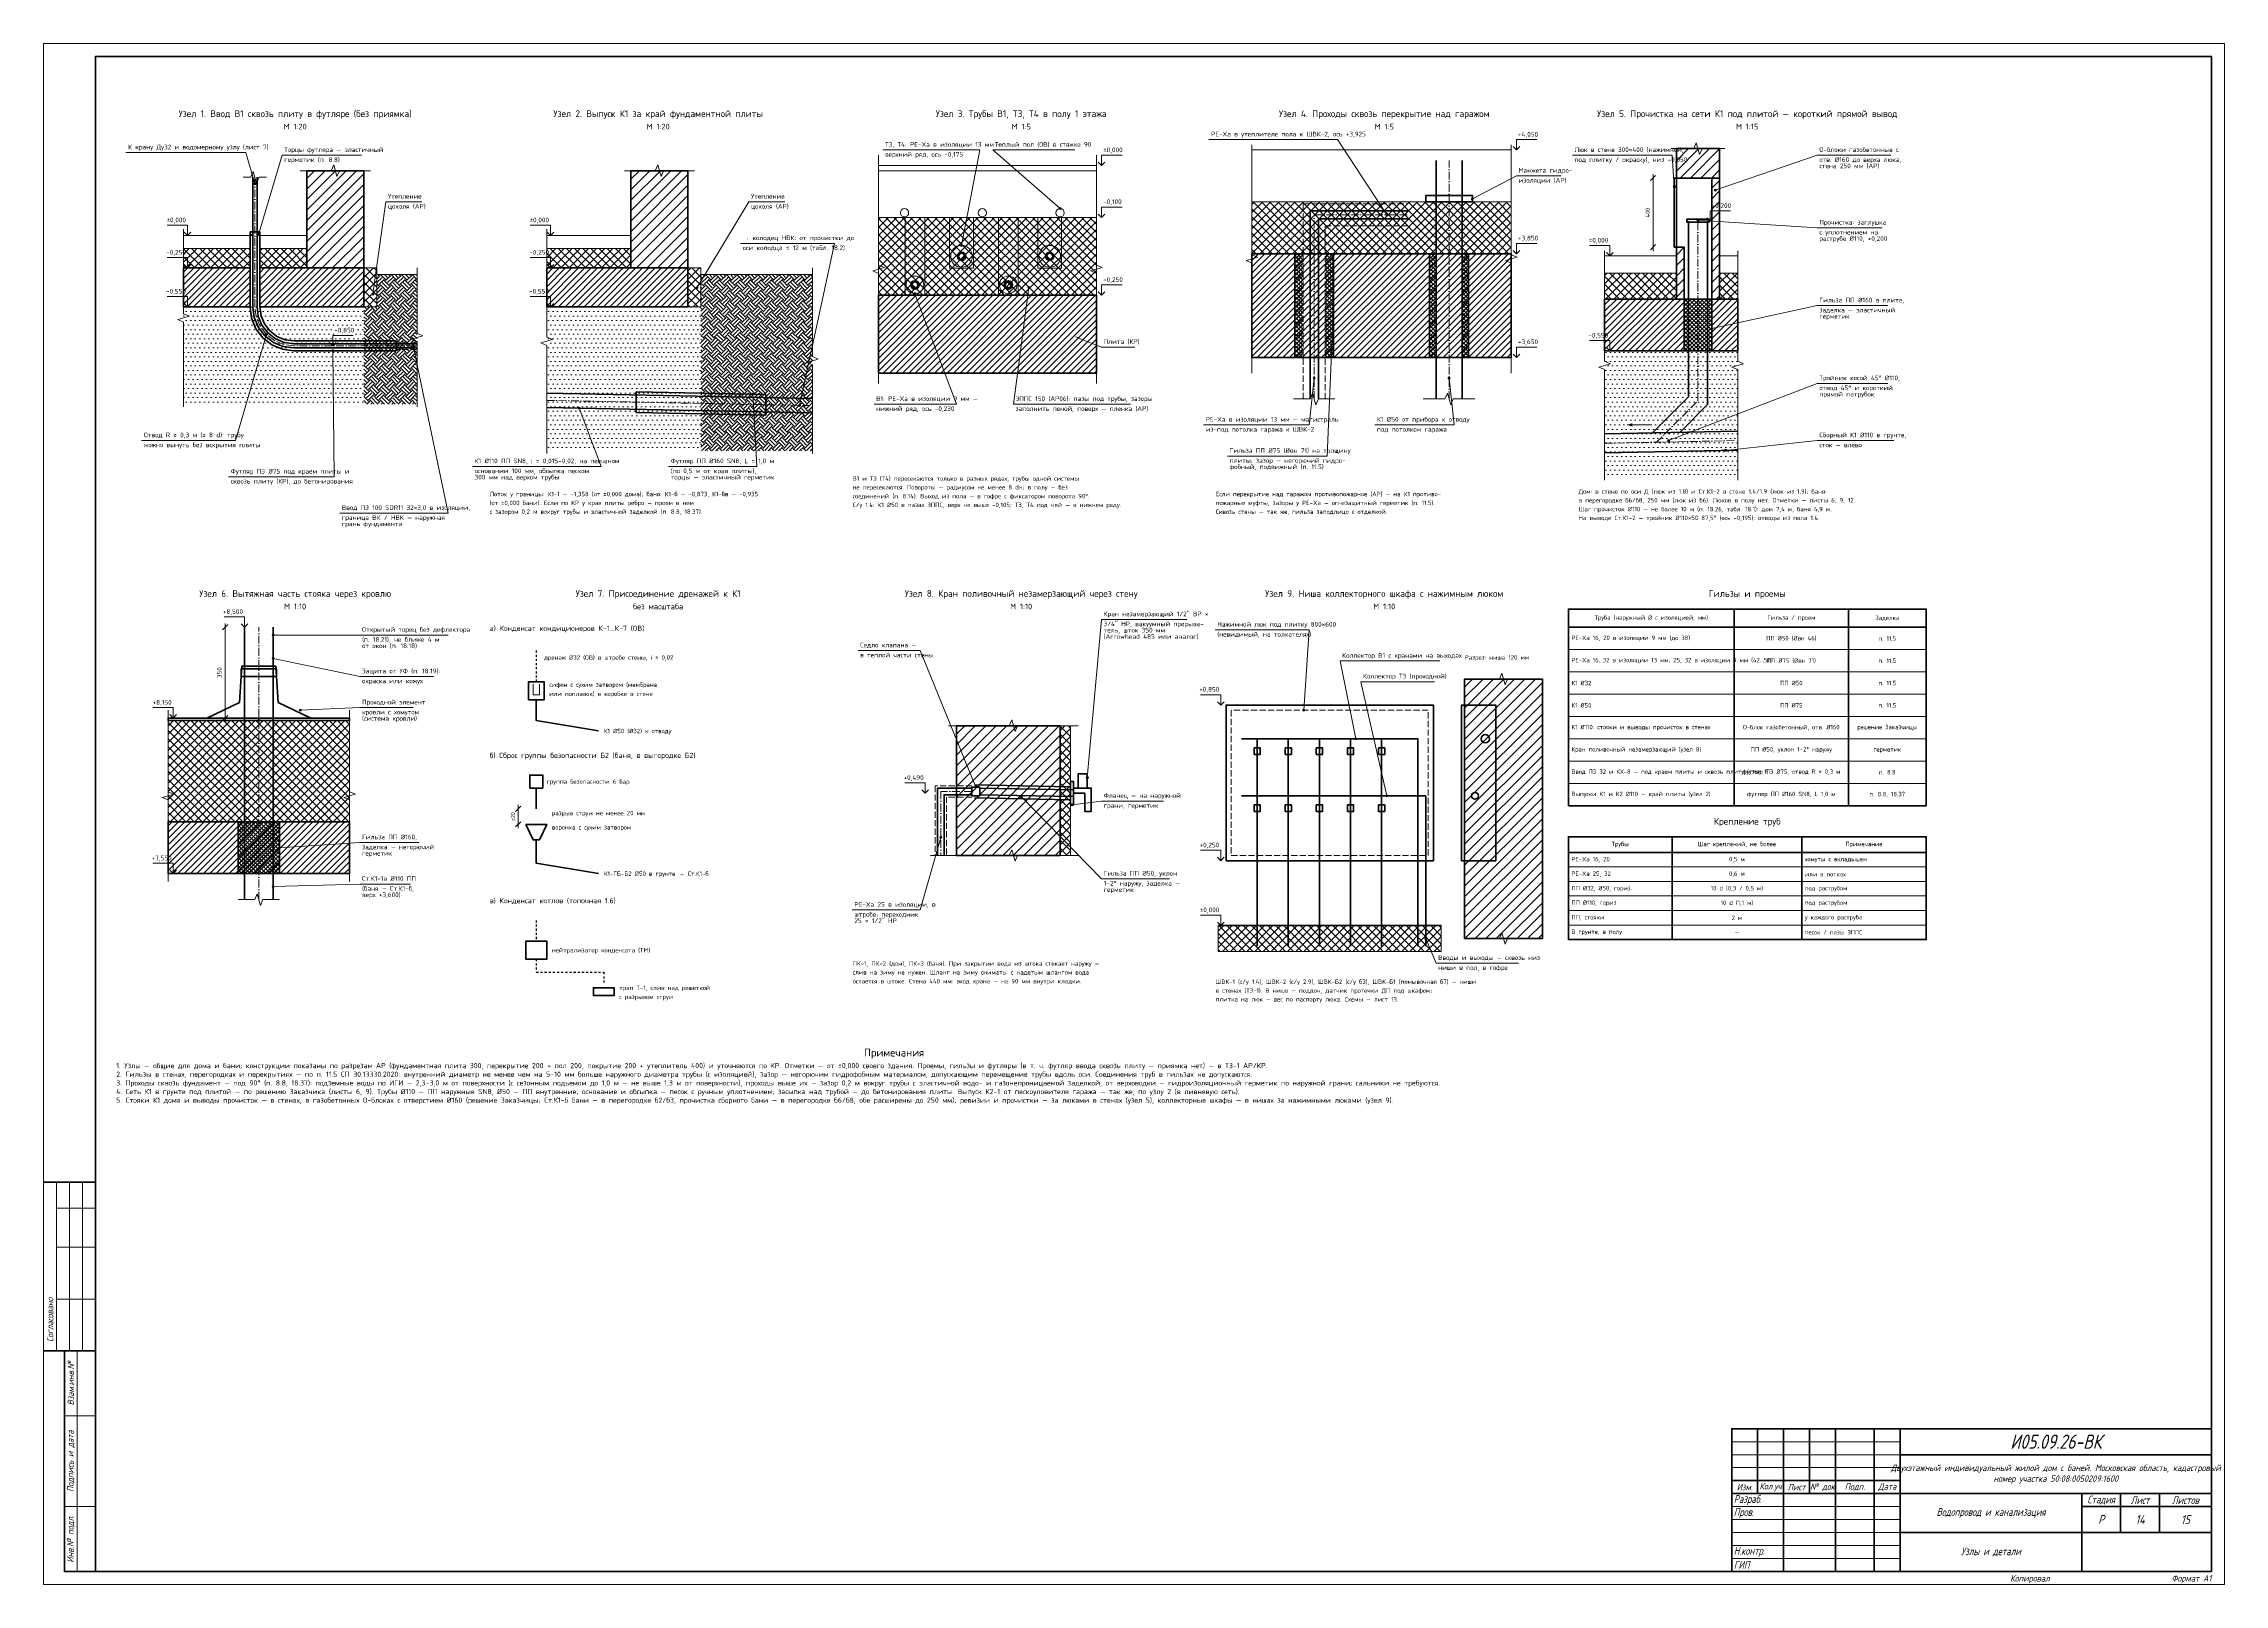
# Paper-space layout 'Лист' of a CAD drawing. Header units: millimetres. Extents: x 0 to 841, y 0 to 594.
import ezdxf
from ezdxf.enums import TextEntityAlignment as Align

# ---------------------------------------------------------------- set-up
doc = ezdxf.new("R2010")
doc.units = ezdxf.units.MM
for name, pattern in [('ОВ_ПУНКТ', [160, 80, -80]), ('ОВ_ШП', [460, 300, -80, 0, -80]), ('ОВ_ШТРИХ', [330, 240, -90])]:
    doc.linetypes.add(name, pattern=pattern)
for name, color, linetype, lineweight in [('ВК_В1', 150, 'Continuous', 35), ('ВК_К1', 34, 'Continuous', 50), ('ВК_К1в', 34, 'Continuous', 35), ('ВК_Кд', 8, 'Continuous', 25), ('ВК_марки', 7, 'Continuous', 18), ('ВК_оборуд', 7, 'Continuous', 35), ('ВК_оборуд_тонк', 8, 'Continuous', 18), ('ВК_оси', 7, 'Continuous', 13), ('ВК_размеры', 7, 'Continuous', 13), ('ВК_стены', 7, 'Continuous', 50), ('ВК_Т3', 1, 'Continuous', 35), ('ВК_Т4', 30, 'Continuous', 35), ('ВК_текст', 7, 'Continuous', 18), ('ВК_штрих', 8, 'Continuous', 13), ('Рамка', 7, 'Continuous', 50), ('Таблицы', 7, 'Continuous', 18), ('Текст', 7, 'Continuous', 18), ('Тонкие', 8, 'Continuous', 13)]:
    doc.layers.add(name, color=color, linetype=linetype, lineweight=lineweight)
doc.styles.add('GOST', font='isocpeur.ttf', dxfattribs={"width": 0.9})
doc.styles.add('GOST_I', font='isocpeur.ttf', dxfattribs={"width": 0.8})

psp = doc.layouts.new('Лист')

# ---------------------------------------------------------------- hatches: boundary and pattern name
at = {"layer": 'ВК_марки'}
h = psp.add_hatch(color=7, dxfattribs=at)
edge = h.paths.add_edge_path()
edge.add_arc((81.5, 540), 0.4, 0, 360)
h = psp.add_hatch(color=7, dxfattribs=at)
edge = h.paths.add_edge_path()
edge.add_arc((628.87, 538.84), 0.4, 0, 360)
h = psp.add_hatch(color=7, dxfattribs=at)
edge = h.paths.add_edge_path()
edge.add_arc((392, 530.4), 0.4, 0, 360)
h = psp.add_hatch(color=7, dxfattribs=at)
edge = h.paths.add_edge_path()
edge.add_arc((551, 534.2), 0.4, 0, 360)
h = psp.add_hatch(color=7, dxfattribs=at)
edge = h.paths.add_edge_path()
edge.add_arc((644.67, 537.51), 0.4, 0, 360)
h = psp.add_hatch(color=7, dxfattribs=at)
edge = h.paths.add_edge_path()
edge.add_arc((518, 528), 0.4, 0, 360)
h = psp.add_hatch(color=7, dxfattribs=at)
edge = h.paths.add_edge_path()
edge.add_arc((638, 525.91), 0.4, 0, 360)
h = psp.add_hatch(color=7, dxfattribs=at)
edge = h.paths.add_edge_path()
edge.add_arc((83, 520.75), 0.4, 0, 360)
h = psp.add_hatch(color=7, dxfattribs=at)
edge = h.paths.add_edge_path()
edge.add_arc((354, 516.2), 0.4, 0, 360)
h = psp.add_hatch(color=7, dxfattribs=at)
edge = h.paths.add_edge_path()
edge.add_arc((127, 497.5), 0.4, 0, 360)
h = psp.add_hatch(color=7, dxfattribs=at)
edge = h.paths.add_edge_path()
edge.add_arc((252, 500), 0.4, 0, 360)
h = psp.add_hatch(color=7, dxfattribs=at)
edge = h.paths.add_edge_path()
edge.add_arc((336, 497.6), 0.4, 0, 360)
h = psp.add_hatch(color=7, dxfattribs=at)
edge = h.paths.add_edge_path()
edge.add_arc((380, 500), 0.4, 0, 360)
h = psp.add_hatch(color=7, dxfattribs=at)
edge = h.paths.add_edge_path()
edge.add_arc((497.4, 493), 0.4, 0, 360)
h = psp.add_hatch(color=7, dxfattribs=at)
edge = h.paths.add_edge_path()
edge.add_arc((85.89, 481.89), 0.4, 0, 360)
h = psp.add_hatch(color=7, dxfattribs=at)
edge = h.paths.add_edge_path()
edge.add_arc((643.33, 484.17), 0.4, 0, 360)
h = psp.add_hatch(color=7, dxfattribs=at)
edge = h.paths.add_edge_path()
edge.add_arc((111.5, 475.62), 0.4, 0, 360)
h = psp.add_hatch(color=7, dxfattribs=at)
edge = h.paths.add_edge_path()
edge.add_arc((142.5, 477.5), 0.4, 0, 360)
h = psp.add_hatch(color=7, dxfattribs=at)
edge = h.paths.add_edge_path()
edge.add_arc((490, 465), 0.4, 0, 360)
h = psp.add_hatch(color=7, dxfattribs=at)
edge = h.paths.add_edge_path()
edge.add_arc((542, 465), 0.4, 0, 360)
h = psp.add_hatch(color=7, dxfattribs=at)
edge = h.paths.add_edge_path()
edge.add_arc((273.5, 458.89), 0.4, 0, 360)
h = psp.add_hatch(color=7, dxfattribs=at)
edge = h.paths.add_edge_path()
edge.add_arc((291.5, 454.53), 0.4, 0, 360)
h = psp.add_hatch(color=7, dxfattribs=at)
edge = h.paths.add_edge_path()
edge.add_arc((206.5, 453.48), 0.4, 0, 360)
psp.add_hatch(color=7, dxfattribs=at).paths.add_polyline_path([(610.67, 447), (612.67, 446.34), (612.67, 447.66)])
h = psp.add_hatch(color=7, dxfattribs=at)
edge = h.paths.add_edge_path()
edge.add_arc((626.67, 441), 0.4, 0, 360)
h = psp.add_hatch(color=7, dxfattribs=at)
edge = h.paths.add_edge_path()
edge.add_arc((648.67, 437.2), 0.4, 0, 360)
h = psp.add_hatch(color=7, dxfattribs=at)
edge = h.paths.add_edge_path()
edge.add_arc((88.5, 366), 0.4, 0, 360)
h = psp.add_hatch(color=7, dxfattribs=at)
edge = h.paths.add_edge_path()
edge.add_arc((88.5, 357), 0.4, 0, 360)
h = psp.add_hatch(color=7, dxfattribs=at)
edge = h.paths.add_edge_path()
edge.add_arc((99, 337), 0.4, 0, 360)
h = psp.add_hatch(color=7, dxfattribs=at)
edge = h.paths.add_edge_path()
edge.add_arc((486, 337), 0.4, 0, 360)
h = psp.add_hatch(color=7, dxfattribs=at)
edge = h.paths.add_edge_path()
edge.add_arc((506, 326), 0.4, 0, 360)
h = psp.add_hatch(color=7, dxfattribs=at)
edge = h.paths.add_edge_path()
edge.add_arc((402.5, 311), 0.4, 0, 360)
h = psp.add_hatch(color=7, dxfattribs=at)
edge = h.paths.add_edge_path()
edge.add_arc((359.5, 307.4), 0.4, 0, 360)
h = psp.add_hatch(color=7, dxfattribs=at)
edge = h.paths.add_edge_path()
edge.add_arc((377, 303.7), 0.4, 0, 360)
h = psp.add_hatch(color=7, dxfattribs=at)
edge = h.paths.add_edge_path()
edge.add_arc((518, 304), 0.4, 0, 360)
h = psp.add_hatch(color=7, dxfattribs=at)
edge = h.paths.add_edge_path()
edge.add_arc((396.6, 300.5), 0.4, 0, 360)
h = psp.add_hatch(color=7, dxfattribs=at)
edge = h.paths.add_edge_path()
edge.add_arc((346, 288), 0.4, 0, 360)
h = psp.add_hatch(color=7, dxfattribs=at)
edge = h.paths.add_edge_path()
edge.add_arc((91, 284), 0.4, 0, 360)
h = psp.add_hatch(color=7, dxfattribs=at)
edge = h.paths.add_edge_path()
edge.add_arc((88.5, 269), 0.4, 0, 360)
h = psp.add_hatch(color=7, dxfattribs=at)
edge = h.paths.add_edge_path()
edge.add_arc((533, 249), 0.4, 0, 360)
at = {"layer": 'ВК_штрих'}
h = psp.add_hatch(dxfattribs=at)
h.set_pattern_fill('ANSI31', scale=0.9)
h.paths.add_polyline_path([(629.67, 542.17), (646.33, 542.17), (646.33, 553.51), (629.67, 553.51)])
h = psp.add_hatch(dxfattribs=at)
h.set_pattern_fill('ANSI31', scale=0.9)
h.paths.add_polyline_path([(101.5, 507.5), (123.5, 507.5), (123.5, 545), (101.5, 545)])
h = psp.add_hatch(dxfattribs=at)
h.set_pattern_fill('ANSI31', scale=0.9)
h.paths.add_polyline_path([(226.5, 507.5), (248.5, 507.5), (248.5, 545), (226.5, 545)])
h = psp.add_hatch(dxfattribs=at)
h.set_pattern_fill('ANSI31', scale=0.9)
h.paths.add_polyline_path([(643.33, 495.51), (646.33, 495.51), (646.33, 542.17), (643.33, 542.17)])
h = psp.add_hatch(dxfattribs=at)
h.set_pattern_fill('ANSI37', scale=0.7)
h.paths.add_polyline_path([(466, 513), (566, 513), (566, 533), (466, 533)])
h = psp.add_hatch(dxfattribs=at)
h.set_pattern_fill('ANSI37', scale=0.35)
h.paths.add_polyline_path([(79.62, 520), (80.7, 520), (80.7, 521.5), (79.62, 521.5)])
h = psp.add_hatch(dxfattribs=at)
h.set_pattern_fill('ANSI37', scale=0.35)
h.paths.add_polyline_path([(82.3, 520), (83.37, 520), (83.37, 521.5), (82.3, 521.5)])
h = psp.add_hatch(dxfattribs=at)
h.set_pattern_fill('ANSI37', scale=0.7)
h.paths.add_polyline_path([(322, 497), (406, 497), (406, 527), (322, 527)])
h = psp.add_hatch(dxfattribs=at)
h.set_pattern_fill('ANSI37', scale=0.7)
h.paths.add_polyline_path([(54, 507.5), (79.62, 507.5), (79.62, 515), (54, 515)])
h = psp.add_hatch(dxfattribs=at)
h.set_pattern_fill('ANSI37', scale=0.7)
h.paths.add_polyline_path([(83.37, 507.5), (101.5, 507.5), (101.5, 515), (83.37, 515)])
h = psp.add_hatch(dxfattribs=at)
h.set_pattern_fill('ANSI37', scale=0.7)
h.paths.add_polyline_path([(194, 507.5), (226.5, 507.5), (226.5, 515), (194, 515)])
h = psp.add_hatch(dxfattribs=at)
h.set_pattern_fill('ANSI31', scale=0.9)
h.paths.add_polyline_path([(629.67, 495.51), (632.67, 495.51), (632.67, 515.51), (629.67, 515.51)])
h = psp.add_hatch(dxfattribs=at)
h.set_pattern_fill('ANSI31', scale=0.55)
h.paths.add_polyline_path([(54, 492.5), (79.62, 492.5), (79.62, 507.5), (54, 507.5)])
h = psp.add_hatch(dxfattribs=at)
h.set_pattern_fill('ANSI31', scale=0.55)
h.paths.add_polyline_path([(83.37, 492.5), (123.5, 492.5), (123.5, 507.5), (83.37, 507.5)])
h = psp.add_hatch(dxfattribs=at)
h.set_pattern_fill('ANSI37', scale=0.7)
h.paths.add_polyline_path([(123.5, 492.5), (128.5, 492.5), (128.5, 507.5), (123.5, 507.5)])
h = psp.add_hatch(dxfattribs=at)
h.set_pattern_fill('EARTH', scale=0.45, angle=45)
h.paths.add_polyline_path([(128.5, 455), (144, 455), (144, 505), (128.5, 505)])
h = psp.add_hatch(dxfattribs=at)
h.set_pattern_fill('ANSI31', scale=0.55)
h.paths.add_polyline_path([(194, 492.5), (248.5, 492.5), (248.5, 507.5), (194, 507.5)])
h = psp.add_hatch(dxfattribs=at)
h.set_pattern_fill('ANSI37', scale=0.7)
h.paths.add_polyline_path([(248.5, 492.5), (253.5, 492.5), (253.5, 507.5), (248.5, 507.5)])
h = psp.add_hatch(dxfattribs=at)
h.set_pattern_fill('EARTH', scale=0.45, angle=45)
h.paths.add_polyline_path([(253.5, 437), (296.5, 437), (296.5, 505), (253.5, 505)])
h = psp.add_hatch(dxfattribs=at)
h.set_pattern_fill('ANSI31', scale=0.55)
h.paths.add_polyline_path([(466, 473), (566, 473), (566, 513), (466, 513)])
h = psp.add_hatch(dxfattribs=at)
h.set_pattern_fill('ANSI37', scale=0.35)
h.paths.add_polyline_path([(482.88, 473), (485.8, 473), (485.8, 513), (482.88, 513)])
h = psp.add_hatch(dxfattribs=at)
h.set_pattern_fill('ANSI37', scale=0.35)
h.paths.add_polyline_path([(494.2, 473), (497.12, 473), (497.12, 513), (494.2, 513)])
h = psp.add_hatch(dxfattribs=at)
h.set_pattern_fill('ANSI37', scale=0.35)
h.paths.add_polyline_path([(534.88, 473), (537, 473), (537, 513), (534.88, 513)])
h = psp.add_hatch(dxfattribs=at)
h.set_pattern_fill('ANSI37', scale=0.35)
h.paths.add_polyline_path([(547, 473), (549.12, 473), (549.12, 513), (547, 513)])
h = psp.add_hatch(dxfattribs=at)
h.set_pattern_fill('ANSI37', scale=0.7)
h.paths.add_polyline_path([(602, 495.51), (629.67, 495.51), (629.67, 505.51), (602, 505.51)])
h = psp.add_hatch(dxfattribs=at)
h.set_pattern_fill('ANSI37', scale=0.7)
h.paths.add_polyline_path([(646.33, 495.51), (653.33, 495.51), (653.33, 505.51), (646.33, 505.51)])
h = psp.add_hatch(dxfattribs=at)
h.set_pattern_fill('ANSI31', scale=0.55)
h.paths.add_polyline_path([(322, 467), (406, 467), (406, 497), (322, 497)])
h = psp.add_hatch(dxfattribs=at)
h.set_pattern_fill('DOTS', scale=1.1)
h.paths.add_polyline_path([(54, 455), (123.5, 455), (123.5, 492.5), (54, 492.5)])
h = psp.add_hatch(dxfattribs=at)
h.set_pattern_fill('EARTH', scale=0.45, angle=45)
h.paths.add_polyline_path([(123.5, 455), (128.5, 455), (128.5, 492.5), (123.5, 492.5)])
h = psp.add_hatch(dxfattribs=at)
h.set_pattern_fill('DOTS', scale=1.1)
h.paths.add_polyline_path([(194, 437), (253.5, 437), (253.5, 492.5), (194, 492.5)])
h = psp.add_hatch(dxfattribs=at)
h.set_pattern_fill('ANSI31', scale=0.55)
h.paths.add_polyline_path([(602, 475.51), (632.67, 475.51), (632.67, 495.51), (602, 495.51)])
h = psp.add_hatch(dxfattribs=at)
h.set_pattern_fill('ANSI37', scale=0.35)
h.paths.add_polyline_path([(632.67, 475.51), (643.33, 475.51), (643.33, 495.51), (632.67, 495.51)])
h = psp.add_hatch(dxfattribs=at)
h.set_pattern_fill('ANSI31', scale=0.55)
h.paths.add_polyline_path([(643.33, 475.51), (653.33, 475.51), (653.33, 495.51), (643.33, 495.51)])
h = psp.add_hatch(dxfattribs=at)
h.set_pattern_fill('DOTS', scale=1.1)
h.paths.add_polyline_path([(602, 427), (653.33, 427), (653.33, 475.51), (602, 475.51)])
h = psp.add_hatch(dxfattribs=at)
h.set_pattern_fill('ANSI31', scale=0.9)
h.paths.add_polyline_path([(548, 249), (578, 249), (578, 349), (548, 349)])
h = psp.add_hatch(dxfattribs=at)
h.set_pattern_fill('ANSI37', scale=0.7)
h.paths.add_polyline_path([(48, 294), (118, 294), (118, 333), (48, 333)])
h = psp.add_hatch(dxfattribs=at)
h.set_pattern_fill('ANSI31', scale=0.9)
h.paths.add_polyline_path([(352, 281), (392, 281), (392, 331), (352, 331)])
h = psp.add_hatch(dxfattribs=at)
h.set_pattern_fill('ANSI37', scale=0.7)
h.paths.add_polyline_path([(392, 281), (396, 281), (396, 331), (392, 331)])
h = psp.add_hatch(dxfattribs=at)
h.set_pattern_fill('ANSI31', scale=0.55)
h.paths.add_polyline_path([(48, 274), (118, 274), (118, 294), (48, 294)])
h = psp.add_hatch(dxfattribs=at)
h.set_pattern_fill('ANSI37', scale=0.35)
h.paths.add_polyline_path([(75, 274), (91, 274), (91, 294), (75, 294)])
h = psp.add_hatch(dxfattribs=at)
h.set_pattern_fill('ANSI37', scale=0.7)
h.paths.add_polyline_path([(453, 244), (539, 244), (539, 254), (453, 254)])

# ---------------------------------------------------------------- linework, layer by layer
at = {"layer": 'ВК_В1'}
for points in [[(144, 476.7), (96.45, 476.7), (92.41, 477.23), (88.6, 478.81), (85.32, 481.32), (82.81, 484.6), (81.23, 488.41), (80.7, 492.45), (80.7, 542.5)], [(144, 478.3), (96.55, 478.3), (92.83, 478.79), (89.4, 480.21), (86.46, 482.46), (84.21, 485.4), (82.79, 488.83), (82.3, 492.55), (82.3, 542.5)], [(468, 326), (468, 246)], [(480, 326), (480, 246)], [(492, 326), (492, 246)], [(504, 326), (504, 246)], [(516, 326), (516, 246)], [(526, 326), (530, 326), (530, 246)], [(190, 307), (190, 299)], [(358, 306.95), (344.75, 306.95), (344.75, 281)], [(358, 304.45), (347.25, 304.45), (347.25, 281)], [(360.97, 304.4), (396.97, 303.7)], [(361.03, 307), (397.03, 306.3)]]:
    psp.add_lwpolyline(points, dxfattribs=at)
at = {"layer": 'ВК_В1', "lineweight": 70}
psp.add_lwpolyline([(462, 326), (526, 326)], dxfattribs=at)
at = {"layer": 'ВК_В1'}
for centre, radius in [((336, 501), 1.6), ((336, 501), 1.16), ((372, 501), 1.6), ((372, 501), 1.16), ((556, 326), 1.6)]:
    psp.add_circle(centre, radius, dxfattribs=at)
at = {"layer": 'ВК_К1'}
for points in [[(537, 457), (537, 549)], [(547, 457), (547, 549)], [(620.48, 444), (634.33, 457.85), (634.33, 525.51)], [(630.85, 444), (641.67, 454.81), (641.67, 525.51)], [(194.05, 459.23), (296.55, 457.18)], [(193.95, 453.73), (296.45, 451.68)], [(601.93, 443.6), (653.26, 444.63)], [(602.07, 436.27), (653.41, 437.29)]]:
    psp.add_lwpolyline(points, dxfattribs=at)
at = {"layer": 'ВК_К1', "lineweight": 50}
for points in [[(190, 341), (190, 333), (214, 329)], [(190, 287), (190, 278), (214, 274)]]:
    psp.add_lwpolyline(points, dxfattribs=at)
at = {"layer": 'ВК_К1в'}
for points in [[(77.5, 264), (77.5, 369)], [(88.5, 264), (88.5, 369)]]:
    psp.add_lwpolyline(points, dxfattribs=at)
at = {"layer": 'ВК_Кд', "linetype": 'ОВ_ПУНКТ', "ltscale": 0.01}
for points in [[(190, 360), (190, 348)], [(190, 256), (190, 248)], [(190, 241), (190, 236), (216, 236), (216, 232)]]:
    psp.add_lwpolyline(points, dxfattribs=at)
at = {"layer": 'ВК_марки'}
for points in [[(449.41, 557), (499, 557)], [(518, 528), (499, 557)], [(31.76, 552), (78, 552)], [(81.5, 540), (78, 552)], [(83, 520.75), (92, 551)], [(92, 551), (122.62, 551)], [(323.69, 553), (361, 553)], [(354, 516.2), (361, 553)], [(392, 530.4), (366, 553)], [(366, 553), (397.73, 553)], [(589.57, 551), (628, 551)], [(628.87, 538.84), (628, 551)], [(644.67, 537.51), (684, 551)], [(684, 551), (712.38, 551)], [(551, 534.2), (568, 543)], [(568, 543), (585.22, 543)], [(127, 497.5), (132, 533)], [(132, 533), (145.88, 533)], [(252, 500), (272, 533)], [(272, 533), (285.88, 533)], [(638, 525.91), (684, 523)], [(684, 523), (709.04, 523)], [(268.8, 517), (305, 517)], [(291.5, 454.53), (305, 517)], [(336, 497.6), (352, 455)], [(380, 500), (374, 455)], [(497.4, 493), (495, 435)], [(643.33, 484.17), (684, 493)], [(684, 493), (711.27, 493)], [(85.89, 481.89), (74, 441)], [(398, 481), (408, 477)], [(111.5, 475.62), (112, 427)], [(142.5, 477.5), (156, 413)], [(408, 477), (420.76, 477)], [(490, 465), (488, 447)], [(542, 465), (544, 447)], [(626.67, 441), (684, 463)], [(684, 463), (711.27, 463)], [(273.5, 458.89), (275, 431)], [(320.27, 455), (352, 455)], [(374, 455), (419.12, 455)], [(206.5, 453.48), (215, 431)], [(447.34, 447), (488, 447)], [(513.38, 447), (544, 447)], [(619.67, 447), (610.67, 447)], [(37.8, 441), (74, 441)], [(648.67, 437.2), (684, 441)], [(684, 441), (713.5, 441)], [(165.41, 431), (215, 431)], [(241.04, 431), (275, 431)], [(456.57, 435), (495, 435)], [(71.34, 427), (112, 427)], [(114.22, 413), (156, 413)], [(402.5, 311), (408, 372)], [(408, 372), (440.85, 372)], [(88.5, 366), (122, 366)], [(122, 366), (155.96, 366)], [(451.8, 368), (488, 368)], [(486, 337), (488, 368)], [(88.5, 357), (122, 350)], [(314.08, 360), (338, 360)], [(359.5, 307.4), (338, 360)], [(506, 326), (500, 356)], [(500, 356), (538.43, 356)], [(122, 350), (150.38, 350)], [(518, 304), (508, 348)], [(508, 348), (536.38, 348)], [(99, 337), (122, 338)], [(122, 338), (142.57, 338)], [(377, 303.7), (408, 272)], [(396.6, 300.5), (408, 302)], [(408, 302), (431.92, 302)], [(91, 284), (122, 286)], [(122, 286), (144.8, 286)], [(346, 288), (338, 260)], [(88.5, 269), (122, 270)], [(122, 270), (141.46, 270)], [(408, 272), (434.15, 272)], [(311.85, 260), (338, 260)], [(533, 249), (537, 239.5)], [(537, 239.5), (568.73, 239.5)]]:
    psp.add_lwpolyline(points, dxfattribs=at)
for centre in [(81.5, 540), (628.87, 538.84), (392, 530.4), (551, 534.2), (644.67, 537.51), (518, 528), (638, 525.91), (83, 520.75), (354, 516.2), (127, 497.5), (252, 500), (336, 497.6), (380, 500), (497.4, 493), (85.89, 481.89), (643.33, 484.17), (111.5, 475.62), (142.5, 477.5), (490, 465), (542, 465), (273.5, 458.89), (291.5, 454.53), (206.5, 453.48), (626.67, 441), (648.67, 437.2), (88.5, 366), (88.5, 357), (99, 337), (486, 337), (506, 326), (402.5, 311), (359.5, 307.4), (377, 303.7), (518, 304), (396.6, 300.5), (346, 288), (91, 284), (88.5, 269), (533, 249)]:
    psp.add_circle(centre, 0.4, dxfattribs=at)
at = {"layer": 'ВК_оборуд'}
for points in [[(628.87, 515.51), (629.67, 515.51), (629.67, 542.17), (628.87, 542.17)], [(533, 533), (551, 533), (551, 535.4), (533, 535.4)], [(633.67, 525.17), (642.33, 525.17), (642.33, 526.31), (633.67, 526.31)], [(482.5, 473), (497.5, 473), (497.5, 513), (482.5, 513)], [(534.5, 473), (549.5, 473), (549.5, 513), (534.5, 513)], [(632.67, 475.51), (643.33, 475.51), (643.33, 495.51), (632.67, 495.51)], [(63, 334), (75.5, 340), (76.5, 354), (89.5, 354), (90.5, 340), (103, 334)], [(76.2, 350), (89.8, 350), (89.8, 353), (76.2, 353)], [(187, 341), (193, 341), (193, 348), (187, 348)], [(456, 279), (536, 279), (536, 339), (456, 339)], [(546.8, 279), (548, 279), (548, 339), (546.8, 339)], [(548, 279), (560, 279), (560, 339), (548, 339)], [(48, 333), (118, 333), (118, 334), (48, 334)], [(466.8, 320), (469.2, 320), (469.2, 322.5), (466.8, 322.5)], [(478.8, 320), (481.2, 320), (481.2, 322.5), (478.8, 322.5)], [(490.8, 320), (493.2, 320), (493.2, 322.5), (490.8, 322.5)], [(502.8, 320), (505.2, 320), (505.2, 322.5), (502.8, 322.5)], [(514.8, 320), (517.2, 320), (517.2, 322.5), (514.8, 322.5)], [(187.5, 307), (192.5, 307), (192.5, 312), (187.5, 312)], [(399, 307), (402.5, 307), (402.5, 312.5), (399, 312.5)], [(358, 304), (361, 304), (361, 307.4), (358, 307.4)], [(396, 300.5), (397.2, 300.5), (397.2, 309.5), (396, 309.5)], [(397.2, 307), (404, 307), (404, 298), (401.5, 298), (401.5, 305), (397.2, 305)], [(466.8, 298), (469.2, 298), (469.2, 300.5), (466.8, 300.5)], [(478.8, 298), (481.2, 298), (481.2, 300.5), (478.8, 300.5)], [(490.8, 298), (493.2, 298), (493.2, 300.5), (490.8, 300.5)], [(502.8, 298), (505.2, 298), (505.2, 300.5), (502.8, 300.5)], [(514.8, 298), (517.2, 298), (517.2, 300.5), (514.8, 300.5)], [(75, 274), (91, 274), (91, 294), (75, 294)], [(186, 293), (194, 293), (191.2, 287), (188.8, 287)], [(186, 241), (194, 241), (194, 248), (186, 248)], [(212, 227), (220, 227), (220, 230), (212, 230)]]:
    psp.add_lwpolyline(points, close=True, dxfattribs=at)
for points in [[(136, 475.62), (96.38, 475.62), (92.13, 476.18), (88.05, 477.87), (84.56, 480.56), (81.87, 484.05), (80.18, 488.13), (79.62, 492.38), (79.62, 521.5)], [(79.62, 521.5), (83.37, 521.5)], [(136, 479.38), (96.62, 479.38), (93.11, 479.84), (89.95, 481.15), (87.23, 483.23), (85.15, 485.95), (83.84, 489.11), (83.37, 492.62), (83.37, 521.5)], [(136, 475.62), (136, 479.38)], [(228.5, 459.79), (278.5, 458.79)], [(228.5, 451.79), (228.5, 459.79)], [(278.5, 450.79), (278.5, 458.79)], [(228.5, 451.79), (278.5, 450.79)], [(359, 308.2), (396, 307.5)], [(359, 303.2), (396, 302.5)]]:
    psp.add_lwpolyline(points, dxfattribs=at)
at = {"layer": 'ВК_оборуд_тонк'}
for points in [[(322, 545), (406, 545), (406, 547), (322, 547)], [(466, 533), (566, 533), (566, 553), (466, 553)], [(322, 527), (406, 527), (406, 545), (322, 545)], [(466, 513), (566, 513), (566, 533), (466, 533)], [(79.62, 520), (80.7, 520), (80.7, 521.5), (79.62, 521.5)], [(82.3, 520), (83.37, 520), (83.37, 521.5), (82.3, 521.5)], [(322, 497), (406, 497), (406, 527), (322, 527)], [(332.2, 497.2), (339.8, 497.2), (339.8, 527), (332.2, 527)], [(349.4, 507.4), (358.6, 507.4), (358.6, 527), (349.4, 527)], [(368.2, 497.2), (375.8, 497.2), (375.8, 527), (368.2, 527)], [(383.4, 507.4), (392.6, 507.4), (392.6, 527), (383.4, 527)], [(54, 515), (79.62, 515), (79.62, 520), (54, 520)], [(54, 507.5), (79.62, 507.5), (79.62, 515), (54, 515)], [(83.37, 515), (101.5, 515), (101.5, 520), (83.37, 520)], [(83.37, 507.5), (101.5, 507.5), (101.5, 515), (83.37, 515)], [(194, 515), (226.5, 515), (226.5, 520), (194, 520)], [(194, 507.5), (226.5, 507.5), (226.5, 515), (194, 515)], [(123.5, 492.5), (128.5, 492.5), (128.5, 507.5), (123.5, 507.5)], [(248.5, 492.5), (253.5, 492.5), (253.5, 507.5), (248.5, 507.5)], [(602, 505.51), (629.67, 505.51), (629.67, 512.17), (602, 512.17)], [(602, 495.51), (629.67, 495.51), (629.67, 505.51), (602, 505.51)], [(646.33, 505.51), (653.33, 505.51), (653.33, 512.17), (646.33, 512.17)], [(646.33, 495.51), (653.33, 495.51), (653.33, 505.51), (646.33, 505.51)], [(48, 294), (118, 294), (118, 333), (48, 333)], [(392, 281), (396, 281), (396, 331), (392, 331)], [(453, 244), (539, 244), (539, 254), (453, 254)]]:
    psp.add_lwpolyline(points, close=True, dxfattribs=at)
at = {"layer": 'ВК_оборуд_тонк', "linetype": 'ОВ_ШТРИХ', "ltscale": 0.01}
for points in [[(485.8, 457), (485.8, 532.2), (526, 532.2)], [(494.2, 457), (494.2, 523.8), (526, 523.8)], [(144, 478.95), (136, 478.95)], [(144, 476.05), (136, 476.05)], [(358, 307.85), (343.85, 307.85), (343.85, 281)], [(358, 303.55), (348.15, 303.55), (348.15, 281)]]:
    psp.add_lwpolyline(points, dxfattribs=at)
at = {"layer": 'ВК_оборуд_тонк'}
for points in [[(128.5, 505), (144, 505)], [(253.5, 505), (296.5, 505)], [(188.8, 347), (188.8, 343), (191.2, 343), (191.2, 347)], [(342, 281), (352, 281)]]:
    psp.add_lwpolyline(points, dxfattribs=at)
at = {"layer": 'ВК_оборуд_тонк', "linetype": 'ОВ_ШТРИХ', "ltscale": 0.01}
psp.add_lwpolyline([(458, 281), (534, 281), (534, 337), (458, 337)], close=True, dxfattribs=at)
at = {"layer": 'ВК_оборуд_тонк'}
for centre, radius in [((332, 528.8), 1.6), ((362, 528.8), 1.6), ((392, 528.8), 1.6), ((354, 512), 4.2), ((388, 512), 4.2), ((336, 501), 3.4), ((372, 501), 3.4)]:
    psp.add_circle(centre, radius, dxfattribs=at)
at = {"layer": 'ВК_оси', "linetype": 'ОВ_ШП', "ltscale": 0.01}
for points in [[(542, 457), (542, 549)], [(144, 477.5), (96.5, 477.5), (92.62, 478.01), (89, 479.51), (85.89, 481.89), (83.51, 485), (82.01, 488.62), (81.5, 492.5), (81.5, 542.5)], [(490, 457), (490, 528), (526, 528)], [(622, 440.33), (638, 456.33), (638, 525.51)], [(194, 456.48), (296.5, 454.43)], [(602, 439.93), (653.33, 440.96)], [(83, 264), (83, 369)], [(358, 305.7), (346, 305.7), (346, 281)]]:
    psp.add_lwpolyline(points, dxfattribs=at)
at = {"layer": 'ВК_размеры'}
for points in [[(568, 553), (568, 557)], [(568, 557), (575.9, 557)], [(627.67, 553.51), (636.4, 553.51), (637.36, 555.75), (638.64, 551.27), (639.6, 553.51), (648.33, 553.51)], [(99, 545), (110.9, 545), (111.86, 547.24), (113.14, 542.76), (114.1, 545), (126, 545)], [(224, 545), (235.9, 545), (236.86, 547.24), (238.14, 542.76), (239.1, 545), (251, 545)], [(322, 463), (322, 505.4), (319.76, 506.36), (324.24, 507.64), (322, 508.6), (322, 551)], [(406, 463), (406, 505.4), (403.76, 506.36), (408.24, 507.64), (406, 508.6), (406, 551)], [(406.7, 548.3), (408, 547), (409.3, 548.3)], [(408, 547), (408, 551)], [(408, 551), (415.9, 551)], [(466, 467), (466, 509.4), (463.76, 510.36), (468.24, 511.64), (466, 512.6), (466, 555)], [(566, 467), (566, 509.4), (563.76, 510.36), (568.24, 511.64), (566, 512.6), (566, 555)], [(566.7, 554.3), (568, 553), (569.3, 554.3)], [(77, 542.5), (79.9, 542.5), (80.86, 544.74), (82.14, 540.26), (83.1, 542.5), (86, 542.5)], [(620.67, 514.01), (620.67, 543.67)], [(408, 527), (408, 531)], [(408, 531), (415.9, 531)], [(55.5, 524), (47.6, 524)], [(54, 454), (54, 486.65), (51.76, 487.61), (56.24, 488.89), (54, 489.85), (54, 522.5)], [(55.5, 520), (55.5, 524)], [(195.5, 524), (187.6, 524)], [(194, 436), (194, 477.65), (191.76, 478.61), (196.24, 479.89), (194, 480.85), (194, 522.5)], [(195.5, 520), (195.5, 524)], [(406.7, 528.3), (408, 527), (409.3, 528.3)], [(641.37, 526.81), (642.67, 525.51), (643.97, 526.81)], [(642.67, 525.51), (642.67, 529.51)], [(642.67, 529.51), (650.56, 529.51)], [(54.2, 521.3), (55.5, 520), (56.8, 521.3)], [(194.2, 521.3), (195.5, 520), (196.8, 521.3)], [(566.7, 514.3), (568, 513), (569.3, 514.3)], [(568, 513), (568, 517)], [(568, 517), (575.9, 517)], [(604, 516.17), (596.1, 516.17)], [(602, 425.67), (602, 468.32), (599.76, 469.28), (604.24, 470.56), (602, 471.52), (602, 514.17)], [(602.7, 513.47), (604, 512.17), (605.3, 513.47)], [(604, 512.17), (604, 516.17)], [(653.33, 425.67), (653.33, 468.32), (651.09, 469.28), (655.57, 470.56), (653.33, 471.52), (653.33, 514.17)], [(55.5, 511.5), (47.6, 511.5)], [(54.2, 508.8), (55.5, 507.5), (56.8, 508.8)], [(55.5, 507.5), (55.5, 511.5)], [(144, 454), (144, 479.15), (141.76, 480.11), (146.24, 481.39), (144, 482.35), (144, 507.5)], [(195.5, 511.5), (187.6, 511.5)], [(194.2, 508.8), (195.5, 507.5), (196.8, 508.8)], [(195.5, 507.5), (195.5, 511.5)], [(296.5, 436), (296.5, 470.15), (294.26, 471.11), (298.74, 472.39), (296.5, 473.35), (296.5, 507.5)], [(55.5, 496.5), (47.6, 496.5)], [(55.5, 492.5), (55.5, 496.5)], [(195.5, 496.5), (187.6, 496.5)], [(195.5, 492.5), (195.5, 496.5)], [(406.7, 498.3), (408, 497), (409.3, 498.3)], [(408, 497), (408, 501)], [(408, 501), (415.9, 501)], [(54.2, 493.8), (55.5, 492.5), (56.8, 493.8)], [(194.2, 493.8), (195.5, 492.5), (196.8, 493.8)], [(111.5, 477.5), (111.5, 481.5)], [(111.5, 481.5), (119.4, 481.5)], [(604, 479.51), (596.1, 479.51)], [(604, 475.51), (604, 479.51)], [(110.2, 478.8), (111.5, 477.5), (112.8, 478.8)], [(566.7, 474.3), (568, 473), (569.3, 474.3)], [(568, 473), (568, 477)], [(568, 477), (575.9, 477)], [(602.7, 476.81), (604, 475.51), (605.3, 476.81)], [(482, 457), (488.4, 457), (489.36, 459.24), (490.64, 454.76), (491.6, 457), (498, 457)], [(532, 457), (540.4, 457), (541.36, 459.24), (542.64, 454.76), (543.6, 457), (552, 457)], [(77.5, 373), (69.6, 373)], [(70, 332.5), (70, 370.5)], [(76.2, 370.3), (77.5, 369), (78.8, 370.3)], [(77.5, 369), (77.5, 373)], [(548, 349), (561.4, 349), (562.36, 351.24), (563.64, 346.76), (564.6, 349), (578, 349)], [(50, 338), (42.1, 338)], [(48, 271), (48, 302.4), (45.76, 303.36), (50.24, 304.64), (48, 305.6), (48, 337)], [(50, 334), (50, 338)], [(118, 271), (118, 302.4), (115.76, 303.36), (120.24, 304.64), (118, 305.6), (118, 337)], [(454, 343), (446.1, 343)], [(452.7, 340.3), (454, 339), (455.3, 340.3)], [(454, 339), (454, 343)], [(48.7, 335.3), (50, 334), (51.3, 335.3)], [(349, 331), (372.4, 331), (373.36, 333.24), (374.64, 328.76), (375.6, 331), (399, 331)], [(340, 309), (332.1, 309)], [(338.7, 306.3), (340, 305), (341.3, 306.3)], [(340, 305), (340, 309)], [(183, 291.5), (183, 300.5)], [(50, 278), (42.1, 278)], [(50, 274), (50, 278)], [(349, 281), (372.4, 281), (373.36, 283.24), (374.64, 278.76), (375.6, 281), (399, 281)], [(454, 283), (446.1, 283)], [(452.7, 280.3), (454, 279), (455.3, 280.3)], [(454, 279), (454, 283)], [(48.7, 275.3), (50, 274), (51.3, 275.3)], [(75, 264), (81.4, 264), (82.36, 266.24), (83.64, 261.76), (84.6, 264), (91, 264)], [(454, 258), (446.1, 258)], [(452.7, 255.3), (454, 254), (455.3, 255.3)], [(454, 254), (454, 258)], [(548, 249), (561.4, 249), (562.36, 251.24), (563.64, 246.76), (564.6, 249), (578, 249)]]:
    psp.add_lwpolyline(points, dxfattribs=at)
at = {"layer": 'ВК_размеры', "lineweight": 35}
for points in [[(619.67, 541.17), (621.67, 543.17)], [(619.67, 514.51), (621.67, 516.51)], [(69, 368), (71, 370)], [(69, 333), (71, 335)], [(182, 298), (184, 300)], [(182, 292), (184, 294)]]:
    psp.add_lwpolyline(points, dxfattribs=at)
at = {"layer": 'ВК_стены'}
for points in [[(629.67, 542.17), (646.33, 542.17), (646.33, 553.51), (629.67, 553.51)], [(101.5, 507.5), (123.5, 507.5), (123.5, 545), (101.5, 545)], [(226.5, 507.5), (248.5, 507.5), (248.5, 545), (226.5, 545)], [(643.33, 495.51), (646.33, 495.51), (646.33, 542.17), (643.33, 542.17)], [(629.67, 495.51), (632.67, 495.51), (632.67, 515.51), (629.67, 515.51)], [(54, 492.5), (79.62, 492.5), (79.62, 507.5), (54, 507.5)], [(83.37, 492.5), (123.5, 492.5), (123.5, 507.5), (83.37, 507.5)], [(194, 492.5), (248.5, 492.5), (248.5, 507.5), (194, 507.5)], [(466, 473), (566, 473), (566, 513), (466, 513)], [(322, 467), (406, 467), (406, 497), (322, 497)], [(602, 475.51), (632.67, 475.51), (632.67, 495.51), (602, 495.51)], [(643.33, 475.51), (653.33, 475.51), (653.33, 495.51), (643.33, 495.51)], [(548, 249), (578, 249), (578, 349), (548, 349)], [(352, 281), (392, 281), (392, 331), (352, 331)], [(48, 274), (118, 274), (118, 294), (48, 294)]]:
    psp.add_lwpolyline(points, close=True, dxfattribs=at)
for points in [[(629.67, 515.51), (632.67, 515.51)], [(453, 254), (539, 254)]]:
    psp.add_lwpolyline(points, dxfattribs=at)
at = {"layer": 'ВК_Т3'}
for points in [[(488.4, 457), (488.4, 529.6), (526, 529.6)], [(491.6, 457), (491.6, 526.4), (526, 526.4)], [(468, 304), (468, 246)], [(480, 304), (480, 246)], [(492, 304), (492, 246)], [(504, 304), (504, 246)], [(516, 304), (516, 246)], [(526, 304), (533, 304), (533, 246)]]:
    psp.add_lwpolyline(points, dxfattribs=at)
at = {"layer": 'ВК_Т3', "lineweight": 70}
psp.add_lwpolyline([(462, 304), (526, 304)], dxfattribs=at)
at = {"layer": 'ВК_Т3'}
for centre, radius in [((354, 512), 1.6), ((354, 512), 1.16), ((552, 304), 1.3)]:
    psp.add_circle(centre, radius, dxfattribs=at)
at = {"layer": 'ВК_Т4'}
for radius in [1.6, 1.16]:
    psp.add_circle((388, 512), radius, dxfattribs=at)
at = {"layer": 'Рамка', "lineweight": 50}
for points in [[(20, 5), (836, 5), (836, 589), (20, 589)], [(651, 5), (836, 5), (836, 60), (651, 60)]]:
    psp.add_lwpolyline(points, close=True, dxfattribs=at)
at = {"layer": 'Таблицы', "lineweight": 50}
for p, q in [((652, 376), (652, 300.2)), ((696, 376), (696, 300.2)), ((588, 369), (726, 369)), ((628, 288.2), (628, 248.6)), ((678, 288.2), (678, 248.6)), ((588, 282.2), (726, 282.2)), ((0, 155), (20, 155)), ((0, 90), (20, 90)), ((8, 5), (8, 90)), ((661, 35), (661, 60)), ((671, 5), (671, 60)), ((681, 35), (681, 60)), ((691, 5), (691, 60)), ((706, 5), (706, 60)), ((716, 5), (716, 60)), ((716, 50), (836, 50)), ((651, 40), (716, 40)), ((651, 35), (836, 35)), ((786, 5), (786, 35)), ((801, 20), (801, 35)), ((816, 20), (816, 35)), ((786, 30), (836, 30)), ((716, 20), (836, 20)), ((8, 5), (20, 5))]:
    psp.add_line(p, q, dxfattribs=at)
at = {"layer": 'Таблицы', "lineweight": 18}
for p, q in [((588, 360.4), (726, 360.4)), ((588, 351.8), (726, 351.8)), ((588, 343.2), (726, 343.2)), ((588, 334.6), (726, 334.6)), ((588, 326), (726, 326)), ((588, 317.4), (726, 317.4)), ((588, 308.8), (726, 308.8)), ((588, 300.2), (726, 300.2)), ((588, 276.6), (726, 276.6)), ((588, 271), (726, 271)), ((588, 265.4), (726, 265.4)), ((588, 259.8), (726, 259.8)), ((588, 254.2), (726, 254.2)), ((588, 248.6), (726, 248.6)), ((651, 55), (716, 55)), ((651, 50), (716, 50)), ((651, 45), (716, 45)), ((651, 30), (716, 30)), ((651, 25), (716, 25)), ((651, 20), (716, 20)), ((651, 15), (716, 15)), ((651, 10), (716, 10))]:
    psp.add_line(p, q, dxfattribs=at)
at = {"layer": 'Таблицы'}
for p, q in [((5, 90), (5, 155)), ((10, 90), (10, 155)), ((15, 90), (15, 155)), ((5, 145), (20, 145)), ((5, 130), (20, 130)), ((5, 110), (20, 110)), ((13, 5), (13, 90)), ((8, 65), (20, 65)), ((8, 30), (20, 30))]:
    psp.add_line(p, q, dxfattribs=at)
at = {"layer": 'Таблицы', "lineweight": 50}
for points in [[(588, 300.2), (726, 300.2), (726, 376), (588, 376)], [(588, 248.6), (726, 248.6), (726, 288.2), (588, 288.2)]]:
    psp.add_lwpolyline(points, close=True, dxfattribs=at)
at = {"layer": 'Тонкие'}
psp.add_lwpolyline([(0, 0), (841, 0), (841, 594), (0, 594)], close=True, dxfattribs=at)

# ---------------------------------------------------------------- texts
at = {"layer": 'ВК_марки', "style": 'GOST'}
for s, p in [('К крану Ду32 и водомерному узлу (лист 7)', (32.56, 552.7)), ('Т3, Т4: PE-Xa в изоляции 13 мм —', (324.49, 553.7)), ('Теплый пол (ОВ) в стяжке 90', (366.8, 553.7)), ('PE-Xa в утеплителе пола к ШВК-2, ось +3,925', (450.21, 557.7)), ('Торцы футляра — эластичный', (92.8, 551.7)), ('Люк в стене 300×400 (нажимной,', (590.37, 551.7)), ('О-блоки газобетонные с', (684.8, 551.7)), ('Манжета гидро-', (568.8, 543.7)), ('Утепление', (132.8, 533.7)), ('Утепление', (272.8, 533.7)), ('Прочистка: заглушка', (684.8, 523.7)), ('→ колодец НВК: от прочистки до', (269.6, 517.7)), ('Гильза ПП Ø160 в плите,', (684.8, 493.7)), ('Плита (КР)', (408.8, 477.7)), ('Тройник косой 45° Ø110,', (684.8, 463.7)), ('В1: PE-Xa в изоляции 9 мм —', (321.07, 455.7)), ('ЭППС 150 (АР06): пазы под трубы, зазоры', (374.8, 455.7)), ('PE-Xa в изоляции 13 мм — магистраль', (448.14, 447.7)), ('К1 Ø50 от прибора к отводу', (514.18, 447.7)), ('Отвод R ≥ 0,3 м (≥ 8 d): трубу', (38.6, 441.7)), ('Гильза ПП Ø75 (Øвн 71) на толщину', (457.37, 435.7)), ('Сборный К1 Ø110 в грунте,', (684.8, 441.7)), ('Футляр ПЭ Ø75 под краем плиты и', (72.14, 427.7)), ('К1 Ø110 ПП SN8, i = 0,015–0,02, на песчаном', (166.21, 431.7)), ('Футляр ПП Ø160 SN8, L = 1,0 м', (241.84, 431.7)), ('Ввод ПЭ 100 SDR11 32×3,0 в изоляции,', (115.02, 413.7)), ('Кран незамерзающий 1/2" ВР ×', (408.8, 372.7)), ('Нажимной люк под плитку 800×600', (452.6, 368.7)), ('Открытый торец без дефлектора', (122.8, 366.7)), ('Седло клапана —', (314.88, 360.7)), ('Защита от УФ (п. 18.19):', (122.8, 350.7)), ('Коллектор В1 с кранами на выходах', (500.8, 356.7)), ('Коллектор Т3 (проходной)', (508.8, 348.7)), ('Проходной элемент', (122.8, 338.7)), ('Фланец — на наружной', (408.8, 302.7)), ('Гильза ПП Ø160,', (122.8, 286.7)), ('Ст.К1-1в Ø110 ПП', (122.8, 270.7)), ('Гильза ПП Ø50, уклон', (408.8, 272.7)), ('PE-Xa 25 в изоляции, в', (312.65, 260.7)), ('Вводы и выходы — сквозь низ', (537.8, 240.2))]:
    psp.add_text(s, height=1.8, dxfattribs=at).set_placement(p, align=Align.BOTTOM_LEFT)
for s, p in [('герметик (п. 8.8)', (92.8, 550.2)), ('верхний ряд, ось -0,175', (324.49, 552.2)), ('под плитку / окраску), низ +0,050', (590.37, 550.2)), ('отв. Ø160 до верха люка,', (684.8, 550.2)), ('стена 250 мм (АР)', (684.8, 547.77)), ('изоляции (АР)', (568.8, 542.2)), ('цоколя (АР)', (132.8, 532.2)), ('цоколя (АР)', (272.8, 532.2)), ('с уплотнением на', (684.8, 522.2)), ('оси колодца ≤ 12 м (табл. 18.2)', (269.6, 516.2)), ('раструбе Ø110, +0,200', (684.8, 519.77)), ('заделка — эластичный', (684.8, 492.2)), ('герметик', (684.8, 489.77)), ('нижний ряд, ось -0,230', (321.07, 454.2)), ('заполнить пеной, поверх — пленка (АР)', (374.8, 454.2)), ('отвод 45° и короткий', (684.8, 462.2)), ('прямой патрубок', (684.8, 459.77)), ('из-под потолка гаража к ШВК-2', (448.14, 446.2)), ('можно вынуть без вскрытия плиты', (38.6, 440.2)), ('под потолком гаража', (514.18, 446.2)), ('сток — влево', (684.8, 440.2)), ('основании 100 мм, обсыпка песком', (166.21, 430.2)), ('(по 0,5 м от края плиты),', (241.84, 430.2)), ('фобный, подвижный (п. 11.5)', (457.37, 431.77)), ('плиты; зазор — негорючий гидро-', (457.37, 434.2)), ('сквозь плиту (КР), до бетонирования', (72.14, 426.2)), ('300 мм над верхом трубы', (166.21, 427.77)), ('торцы — эластичный герметик', (241.84, 427.77)), ('граница ВК / НВК — наружная', (115.02, 412.2)), ('грань фундамента', (115.02, 409.77)), ('3/4" НР, вакуумный прерыва-', (408.8, 371.2)), ('от окон (п. 18.18)', (122.8, 362.77)), ('(п. 18.21), не ближе 4 м', (122.8, 365.2)), ('тель, шток 350 мм', (408.8, 368.77)), ('(Arrowhead 485 или аналог)', (408.8, 366.34)), ('(невидимый, на толкателях)', (452.6, 367.2)), ('в теплой части стены', (314.88, 359.2)), ('окраска или кожух', (122.8, 349.2)), ('кровли с хомутом', (122.8, 337.2)), ('(система кровли)', (122.8, 334.77)), ('грани, герметик', (408.8, 301.2)), ('заделка — негорючий', (122.8, 285.2)), ('герметик', (122.8, 282.77)), ('(баня — Ст.К1-б,', (122.8, 269.2)), ('1–2° наружу, заделка —', (408.8, 271.2)), ('верх +3,600)', (122.8, 266.77)), ('герметик', (408.8, 268.77)), ('25 × 1/2" НР', (312.65, 256.77)), ('штробе; переходник', (312.65, 259.2)), ('ниши в пол, в гофре', (537.8, 238.7))]:
    psp.add_text(s, height=1.8, dxfattribs=at).set_placement(p, align=Align.TOP_LEFT)
at = {"layer": 'ВК_размеры', "style": 'GOST'}
for s, p in [('+4,050', (568.6, 557.6)), ('±0,000', (408.6, 551.6)), ('-0,100', (408.6, 531.6)), ('+0,200', (643.27, 530.11)), ('+3,850', (568.6, 517.6)), ('-0,250', (408.6, 501.6)), ('-0,850', (112.1, 482.1)), ('+3,650', (568.6, 477.6))]:
    psp.add_text(s, height=1.8, dxfattribs=at).set_placement(p, align=Align.BOTTOM_LEFT)
for s, height, p in [('400', 1.6, (619.87, 528.84)), ('350', 1.8, (69.2, 351.5)), ('≥20', 1.5, (182.2, 296))]:
    psp.add_text(s, height=height, rotation=90, dxfattribs=at).set_placement(p, align=Align.BOTTOM_CENTER)
for s, p in [('±0,000', (54.9, 524.6)), ('±0,000', (194.9, 524.6)), ('-0,250', (54.9, 512.1)), ('-0,250', (194.9, 512.1)), ('±0,000', (603.4, 516.77)), ('-0,550', (54.9, 497.1)), ('-0,550', (194.9, 497.1)), ('-0,550', (603.4, 480.11)), ('+8,500', (76.9, 373.6)), ('+0,850', (453.4, 343.6)), ('+8,150', (49.4, 338.6)), ('+0,490', (339.4, 309.6)), ('+0,250', (453.4, 283.6)), ('+7,550', (49.4, 278.6)), ('±0,000', (453.4, 258.6))]:
    psp.add_text(s, height=1.8, dxfattribs=at).set_placement(p, align=Align.BOTTOM_RIGHT)
at = {"layer": 'ВК_текст', "style": 'GOST'}
for s, height, p in [('Лоток у границы: К1-1 — -1,358 (от ±0,000 дома); баня: К1-б — -0,873, К1-бв — -0,935', 1.7, (172, 419)), ('соединений (п. 8.14). Выход из пола — в гофре с фиксатором поворота 90°.', 1.7, (312, 418.2)), ('не пересекаются. Повороты — радиусом не менее 8 dн; в полу — без', 1.7, (312, 421.6)), ('В1 и Т3 (Т4) пересекаются только в разных рядах, трубы одной системы', 1.7, (312, 425)), ('Если перекрытие над гаражом противопожарное (АР) — на К1 противо-', 1.7, (452, 419)), ('Дом: в стене по оси Д (люк из 1.8) и Ст.К1-2 в стене 1.4/1.9 (люк из 1.9); баня:', 1.7, (592, 420)), ('с зазором 0,2 м вокруг трубы и эластичной заделкой (п. 8.8, 18.37).', 1.7, (172, 412.2)), ('(от ±0,000 бани). Если по КР у края плиты ребро — проем в нем', 1.7, (172, 415.6)), ('С/у 1.4: К1 Ø50 в пазах ЭППС, верх не выше -0,105; Т3, Т4 под ней — в нижнем ряду.', 1.7, (312, 414.8)), ('Сквозь стены — так же, гильза заподлицо с отделкой.', 1.7, (452, 412.2)), ('пожарные муфты, зазоры у PE-Xa — огнезащитный герметик (п. 11.5).', 1.7, (452, 415.6)), ('в перегородке б6/б8, 250 мм (люк из б6). Люков в полу нет. Отметки — листы 6, 9, 12.', 1.7, (592, 416.6)), ('Шаг прочисток Ø110 — не более 10 м (п. 18.26, табл. 18.1): дом 7,4 м, баня 4,9 м.', 1.7, (592, 413.2)), ('На выводе Ст.К1-2 — тройник Ø110×50 87,5° (ось -0,195): отводы из пола 1.4.', 1.7, (592, 409.8)), ('а) Конденсат кондиционеров К-1...К-7 (ОВ)', 2, (172, 367)), ('дренаж Ø32 (ОВ) в штробе стены, i ≥ 0,02', 1.7, (193, 356)), ('Разрез: ниша 120 мм', 1.7, (548, 356)), ('сифон с сухим затвором (мембрана', 1.7, (195, 345.5)), ('или поплавок) в коробке в стене', 1.7, (195, 342)), ('б) Сброс группы безопасности Б2 (баня, в выгородке Б2)', 2, (172, 318)), ('разрыв струи не менее 20 мм', 1.7, (196, 296)), ('воронка с сухим затвором', 1.7, (196, 290.5)), ('в) Конденсат котлов (топочная 1.6)', 2, (172, 262)), ('слив на зиму не нужен. Шланг на зиму снимать: с надетым шлангом вода', 1.7, (312, 234.6)), ('ПК-1, ПК-2 (дом), ПК-3 (баня). При закрытии вода из штока стекает наружу —', 1.7, (312, 238)), ('остается в штоке. Стена 440 мм: вход крана — на 90 мм внутри кладки.', 1.7, (312, 231.2)), ('в стенах (ТЗ-1). В нише — поддон, датчик протечки ДП под шкафом;', 1.7, (452, 227.6)), ('ШВК-1 (с/у 1.4), ШВК-2 (с/у 2.9), ШВК-Б2 (с/у б3), ШВК-Б1 (помывочная б7) — ниши', 1.7, (452, 231)), ('плитка на люк — вес по паспорту люка. Схемы — лист 13.', 1.7, (452, 224.2))]:
    psp.add_text(s, height=height, dxfattribs=at).set_placement(p, align=Align.BOTTOM_LEFT)
for s, p in [('К1 Ø50 (Ø32) к отводу', (216, 329)), ('группа безопасности 6 бар', (194, 309.5)), ('К1-ГБ-Б2 Ø50 в грунте → Ст.К1-б', (216, 274)), ('нейтрализатор конденсата (ТМ)', (196, 244.5)), ('трап Т-1, слив над решеткой', (222, 230)), ('с разрывом струи', (222, 226.5))]:
    psp.add_text(s, height=1.7, dxfattribs=at).set_placement(p, align=Align.MIDDLE_LEFT)
at = {"layer": 'Текст', "style": 'GOST'}
for s, height, p in [('Узел 1. Ввод В1 сквозь плиту в футляре (без приямка)', 2.6, (97, 567)), ('Узел 2. Выпуск К1 за край фундаментной плиты', 2.6, (237, 567)), ('Узел 3. Трубы В1, Т3, Т4 в полу 1 этажа', 2.6, (377, 567)), ('Узел 4. Проходы сквозь перекрытие над гаражом', 2.6, (517, 567)), ('Узел 5. Прочистка на сети К1 под плитой — короткий прямой вывод', 2.6, (657, 567)), ('М 1:20', 2.2, (97, 562)), ('М 1:20', 2.2, (237, 562)), ('М 1:5', 2.2, (377, 562)), ('М 1:5', 2.2, (517, 562)), ('М 1:15', 2.2, (657, 562)), ('Узел 6. Вытяжная часть стояка через кровлю', 2.6, (97, 382)), ('Узел 7. Присоединение дренажей к К1', 2.6, (237, 382)), ('Узел 8. Кран поливочный незамерзающий через стену', 2.6, (377, 382)), ('Узел 9. Ниша коллекторного шкафа с нажимным люком', 2.6, (517, 382)), ('Гильзы и проемы', 2.6, (657, 382)), ('М 1:10', 2.2, (97, 377)), ('без масштаба', 2.2, (237, 377)), ('М 1:10', 2.2, (377, 377)), ('М 1:10', 2.2, (517, 377)), ('Крепление труб', 2.6, (657, 294.2)), ('Примечания', 3, (328, 205))]:
    psp.add_text(s, height=height, dxfattribs=at).set_placement(p, align=Align.MIDDLE_CENTER)
at = {"layer": 'Текст'}
for s, insert, char_height, width, attachment_point, style in [('Труба (наружный Ø с изоляцией, мм)', (620, 372.5), 1.7, 62, 5, 'GOST'), ('Гильза / проем', (674, 372.5), 1.7, 42, 5, 'GOST'), ('Заделка', (711, 372.5), 1.7, 28, 5, 'GOST'), ('PE-Xa 16, 20 в изоляции 9 мм (до 38)', (589.2, 364.7), 1.7, 61.6, 4, 'GOST'), ('ПП Ø50 (Øвн 46)', (674, 364.7), 1.7, 42, 5, 'GOST'), ('п. 11.5', (711, 364.7), 1.7, 28, 5, 'GOST'), ('PE-Xa 16...32 в изоляции 13 мм; 25, 32 в изоляции 9 мм (42...58)', (589.2, 356.1), 1.7, 61.6, 4, 'GOST'), ('ПП Ø75 (Øвн 71)', (674, 356.1), 1.7, 42, 5, 'GOST'), ('п. 11.5', (711, 356.1), 1.7, 28, 5, 'GOST'), ('К1 Ø32', (589.2, 347.5), 1.7, 61.6, 4, 'GOST'), ('ПП Ø50', (674, 347.5), 1.7, 42, 5, 'GOST'), ('п. 11.5', (711, 347.5), 1.7, 28, 5, 'GOST'), ('К1 Ø50', (589.2, 338.9), 1.7, 61.6, 4, 'GOST'), ('ПП Ø75', (674, 338.9), 1.7, 42, 5, 'GOST'), ('п. 11.5', (711, 338.9), 1.7, 28, 5, 'GOST'), ('К1 Ø110: стояки и выводы прочисток в стенах', (589.2, 330.3), 1.7, 61.6, 4, 'GOST'), ('О-блок газобетонный, отв. Ø160', (674, 330.3), 1.7, 42, 5, 'GOST'), ('решение Заказчицы', (711, 330.3), 1.7, 28, 5, 'GOST'), ('Кран поливочный незамерзающий (узел 8)', (589.2, 321.7), 1.7, 61.6, 4, 'GOST'), ('ПП Ø50, уклон 1–2° наружу', (674, 321.7), 1.7, 42, 5, 'GOST'), ('герметик', (711, 321.7), 1.7, 28, 5, 'GOST'), ('Ввод ПЭ 32 и КХ-8 — под краем плиты и сквозь плиту (узел 1)', (589.2, 313.1), 1.7, 61.6, 4, 'GOST'), ('футляр ПЭ Ø75, отвод R ≥ 0,3 м', (674, 313.1), 1.7, 42, 5, 'GOST'), ('п. 8.8', (711, 313.1), 1.7, 28, 5, 'GOST'), ('Выпуски К1 и К2 Ø110 — край плиты (узел 2)', (589.2, 304.5), 1.7, 61.6, 4, 'GOST'), ('футляр ПП Ø160 SN8, L 1,0 м', (674, 304.5), 1.7, 42, 5, 'GOST'), ('п. 8.8, 18.37', (711, 304.5), 1.7, 28, 5, 'GOST'), ('Трубы', (608, 285.2), 1.7, 38, 5, 'GOST'), ('Шаг креплений, не более', (653, 285.2), 1.7, 48, 5, 'GOST'), ('Примечание', (702, 285.2), 1.7, 46, 5, 'GOST'), ('PE-Xa 16, 20', (589.2, 279.4), 1.7, 37.6, 4, 'GOST'), ('0,5 м', (653, 279.4), 1.7, 48, 5, 'GOST'), ('хомуты с вкладышем', (679.2, 279.4), 1.7, 45.6, 4, 'GOST'), ('PE-Xa 25, 32', (589.2, 273.8), 1.7, 37.6, 4, 'GOST'), ('ПП Ø32, Ø50, гориз.', (589.2, 268.2), 1.7, 37.6, 4, 'GOST'), ('10 d (0,3 / 0,5 м)', (653, 268.2), 1.7, 48, 5, 'GOST'), ('0,6 м', (653, 273.8), 1.7, 48, 5, 'GOST'), ('или в лотках', (679.2, 273.8), 1.7, 45.6, 4, 'GOST'), ('под раструбом', (679.2, 268.2), 1.7, 45.6, 4, 'GOST'), ('ПП Ø110, гориз.', (589.2, 262.6), 1.7, 37.6, 4, 'GOST'), ('10 d (1,1 м)', (653, 262.6), 1.7, 48, 5, 'GOST'), ('под раструбом', (679.2, 262.6), 1.7, 45.6, 4, 'GOST'), ('В грунте, в полу', (589.2, 251.4), 1.7, 37.6, 4, 'GOST'), ('ПП, стояки', (589.2, 257), 1.7, 37.6, 4, 'GOST'), ('2 м', (653, 257), 1.7, 48, 5, 'GOST'), ('у каждого раструба', (679.2, 257), 1.7, 45.6, 4, 'GOST'), ('—', (653, 251.4), 1.7, 48, 5, 'GOST'), ('песок / пазы ЭППС', (679.2, 251.4), 1.7, 45.6, 4, 'GOST'), ('1. Узлы — общие для дома и бани; конструкции показаны по разрезам АР (фундаментная плита 300, перекрытие 200 + пол 200, покрытие 200 + утеплитель 400) и уточняются по КР. Отметки — от ±0,000 своего здания. Проемы, гильзы и футляры (в т. ч. футляр ввода сквозь плиту — приямка нет) — в ТЗ-1 АР/КР.\\P2. Гильзы в стенах, перегородках и перекрытиях — по п. 11.5 СП 30.13330.2020: внутренний диаметр не менее чем на 5–10 мм больше наружного диаметра трубы (с изоляцией), зазор — негорючим гидрофобным материалом, допускающим перемещение трубы вдоль оси. Соединения труб в гильзах не допускаются.\\P3. Проходы сквозь фундамент — под 90° (п. 8.8, 18.37): подземные воды по ИГИ — 2,3–3,0 м от поверхности (с сезонным подъемом до 1,0 м — не выше 1,3 м от поверхности), проходы выше их — зазор 0,2 м вокруг трубы с эластичной водо- и газонепроницаемой заделкой, от верховодки — гидроизоляционный герметик по наружной грани; сальники не требуются.\\P4. Сеть К1 в грунте под плитой — по решению Заказчика (листы 6, 9). Трубы Ø110 — ПП наружные SN8, Ø50 — ПП внутренние; основание и обсыпка — песок с ручным уплотнением; засыпка над трубой — до бетонирования плиты. Выпуск К2-1 от пескоуловителя гаража — так же, по узлу 2 (в ливневую сеть).\\P5. Стояки К1 дома и выводы прочисток — в стенах, в газобетонных О-блоках с отверстием Ø160 (решение Заказчицы; Ст.К1-б бани — в перегородке б2/б3, прочистка сборного бани — в перегородке б6/б8, обе расширены до 250 мм); ревизии и прочистки — за люками в стенах (узел 5), коллекторные шкафы — в нишах за нажимными люками (узел 9).', (28, 201), 2, 600, 1, 'GOST'), ('{\\W0.8;\\Q15;Двухэтажный индивидуальный жилой дом с баней. Московская область, кадастровый номер участка 50:08:0050209:1600}', (776, 42.5), 2.5, 116, 5, 'GOST_I'), ('{\\W0.8;\\Q15;Водопровод и канализация}', (751, 27.5), 3, 66, 5, 'GOST_I'), ('{\\W0.8;\\Q15;Узлы и детали}', (751, 12.5), 3, 66, 5, 'GOST_I')]:
    psp.add_mtext(s, dxfattribs=dict(at, insert=insert, char_height=char_height, width=width, attachment_point=attachment_point, style=style))
at = {"layer": 'Текст', "char_height": 2.5, "attachment_point": 5, "rotation": 90, "style": 'GOST_I'}
for s, insert in [('{\\W0.8;\\Q15;Согласовано}', (2.5, 102)), ('{\\W0.8;\\Q15;Взам.инв.№}', (10.5, 77.5)), ('{\\W0.8;\\Q15;Подпись и дата}', (10.5, 47.5)), ('{\\W0.8;\\Q15;Инв.№ подл.}', (10.5, 17.5))]:
    psp.add_mtext(s, dxfattribs=dict(at, insert=insert))
at = {"layer": 'Текст', "style": 'GOST_I'}
for s, insert, char_height, attachment_point in [('{\\W0.8;\\Q15;И05.09.26-ВК}', (776, 55), 5.5, 5), ('{\\W0.8;\\Q15;Разраб.}', (651.8, 32.5), 3, 4), ('{\\W0.8;\\Q15;Изм.}', (656, 37.5), 2.5, 5), ('{\\W0.8;\\Q15;Кол.уч}', (666, 37.5), 2.5, 5), ('{\\W0.8;\\Q15;Лист}', (676, 37.5), 2.5, 5), ('{\\W0.8;\\Q15;№ док}', (686, 37.5), 2.5, 5), ('{\\W0.8;\\Q15;Подп.}', (698.5, 37.5), 2.5, 5), ('{\\W0.8;\\Q15;Дата}', (711, 37.5), 2.5, 5), ('{\\W0.8;\\Q15;Стадия}', (793.5, 32.5), 3, 5), ('{\\W0.8;\\Q15;Лист}', (808.5, 32.5), 3, 5), ('{\\W0.8;\\Q15;Листов}', (826, 32.5), 3, 5), ('{\\W0.8;\\Q15;Пров.}', (651.8, 27.5), 3, 4), ('{\\W0.8;\\Q15;}', (671.8, 32.5), 3, 4), ('{\\W0.8;\\Q15;}', (671.8, 27.5), 3, 4), ('{\\W0.8;\\Q15;}', (706.6, 32.5), 3, 4), ('{\\W0.8;\\Q15;}', (706.6, 27.5), 3, 4), ('{\\W0.8;\\Q15;Р}', (793.5, 25), 3.5, 5), ('{\\W0.8;\\Q15;14}', (808.5, 25), 3.5, 5), ('{\\W0.8;\\Q15;15}', (826, 25), 3.5, 5), ('{\\W0.8;\\Q15;Н.контр.}', (651.8, 12.5), 3, 4), ('{\\W0.8;\\Q15;ГИП}', (651.8, 7.5), 3, 4), ('{\\W0.8;\\Q15;}', (671.8, 12.5), 3, 4), ('{\\W0.8;\\Q15;}', (706.6, 12.5), 3, 4), ('{\\W0.8;\\Q15;}', (671.8, 7.5), 3, 4), ('{\\W0.8;\\Q15;}', (706.6, 7.5), 3, 4), ('{\\W0.8;\\Q15;Копировал}', (766, 2), 2.5, 5), ('{\\W0.8;\\Q15;Формат А1}', (836, 2), 2.5, 6)]:
    psp.add_mtext(s, dxfattribs=dict(at, insert=insert, char_height=char_height, attachment_point=attachment_point))

doc.saveas('drawing.dxf')
